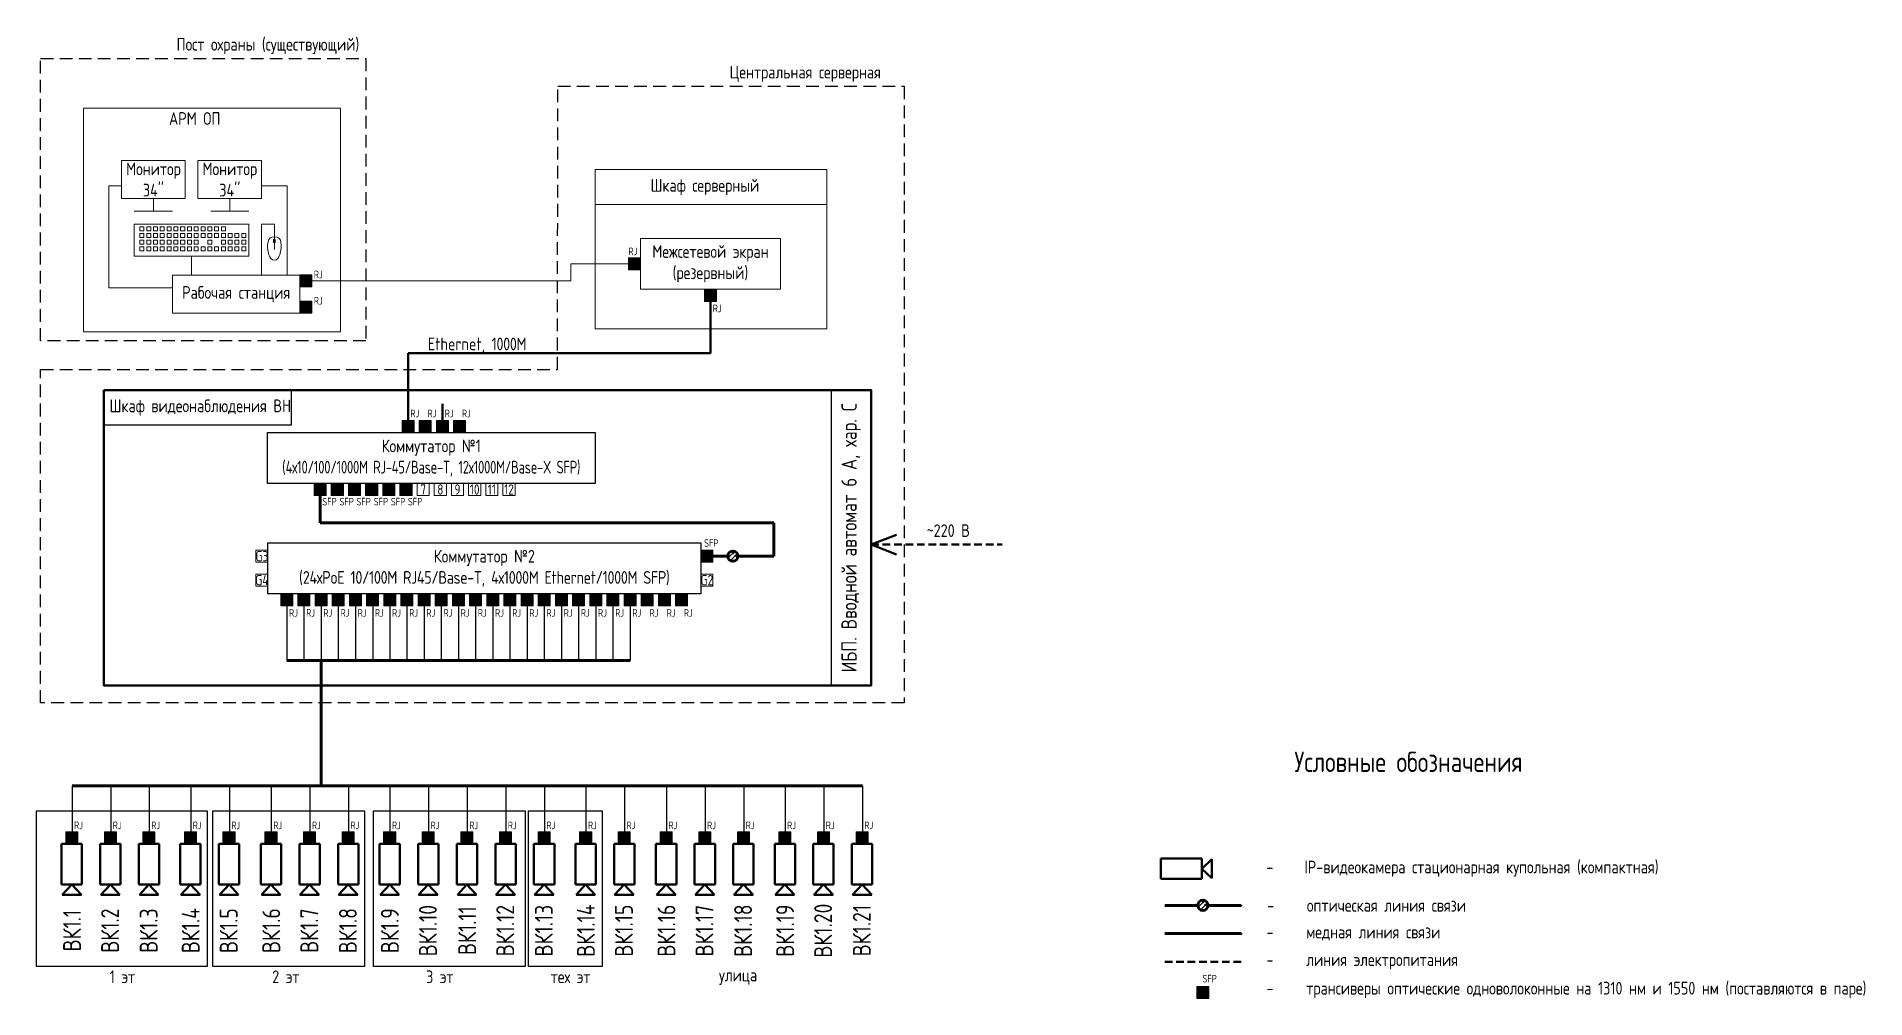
# Model space of a CAD drawing. Header units: millimetres. Extents: x -174154 to -170572, y -111302 to -109817.
# Drawn here: x -170931 to -170571.8, y -110005.4 to -109816.5 of the extents above; entities that cross this region are included whole.
import ezdxf

# ---------------------------------------------------------------- set-up
doc = ezdxf.new("R2010")
doc.units = ezdxf.units.MM
doc.linetypes.add('DASHED2', pattern=[0.375, 0.25, -0.125])
doc.linetypes.add('штриховая', pattern=[0.75, 0.5, -0.25])
doc.layers.get('Defpoints').update_dxf_attribs({"color": 70})
doc.layers.add('PDF _ПС', color=1, linetype='Continuous')
doc.layers.add('ЩСН', color=7, linetype='Continuous')
doc.styles.add('GOST - A', font='GOST_A.TTF')
doc.styles.add('Gost A 2.5', font='GOST_A.TTF', dxfattribs={"height": 2.5})
doc.styles.add('GOST type A', font='GOST_A.TTF')
doc.styles.add('gost_A', font='GOST_A.TTF')

msp = doc.modelspace()

# ---------------------------------------------------------------- texts
at = {"layer": 'ЩСН', "color": 0, "lineweight": 0, "style": 'GOST - A'}
for s, insert, char_height, width, attachment_point in [('\\pxr0.97106,qc;Пост охраны (существующий)', (-170861.55, -109818.37), 2.5, 45.5532, 6), ('\\pxr0.97106,qc;Центральная серверная', (-170756.02, -109823.83), 2.5, 45.5532, 6), ('\\pxr0.66667;{\\C256;АРМ ОП}', (-170893.2, -109832.61), 2.5, 13.6367, 6), ("{\\C7;Монитор\\P34''}", (-170908.02, -109844.58), 2.5, 12.5, 5), ("{\\C7;Монитор\\P34''}", (-170893.02, -109844.58), 2.5, 12.5, 5), ('\\pxr0.97106,qc;Шкаф серверный', (-170775.73, -109846.08), 2.5, 45.5532, 6), ('{\\C256;RJ}', (-170813.86, -109858.71), 1.5, 2.5, 5), ('{\\C256;Межсетевой экран\\P(}резервный{\\C256;)}', (-170798.63, -109861.15), 2.5, 27.5, 5), ('{\\C256;RJ}', (-170875.65, -109863.24), 1.5, 2.5, 5), ('{\\C7;Рабочая станция}', (-170891.77, -109867.1), 2.5, 25, 5), ('{\\C256;RJ}', (-170875.65, -109868.4), 1.5, 2.5, 5), ('{\\C256;RJ}', (-170797.31, -109869.9), 1.5, 2.5, 5)]:
    msp.add_mtext(s, dxfattribs=dict(at, insert=insert, char_height=char_height, width=width, attachment_point=attachment_point))
at = {"layer": 'ЩСН', "color": 7, "lineweight": 0, "true_color": 0xffffff, "char_height": 2, "width": 2.3714, "attachment_point": 5, "style": 'GOST - A'}
for s, insert in [('1', (-170878.09, -109864.49)), ('2', (-170878.09, -109869.65))]:
    msp.add_mtext(s, dxfattribs=dict(at, insert=insert))
at = {"layer": 'ЩСН', "color": 0, "lineweight": 15, "style": 'GOST - A'}
for s, insert, char_height, width, attachment_point in [('\\pxsm1.5;{\\C256;Ethernet, \\T0.95;1000M }', (-170844.49, -109878.71), 2.5, 48.6991, 8), ('Шкаф видеонаблюдения ВН', (-170898.81, -109889.37), 2.5, 39.783, 5), ('{\\C256;RJ}', (-170856.69, -109890.53), 1.5, 2.5, 5), ('{\\C256;RJ}', (-170853.32, -109890.53), 1.5, 2.5, 5), ('{\\C256;RJ}', (-170849.95, -109890.53), 1.5, 2.5, 5), ('{\\C256;RJ}', (-170846.57, -109890.53), 1.5, 2.5, 5), ('{\\C256;Коммутатор №1 \\P\\W0.9;(\\T0.95;4х10/100/1000М RJ-45/Base-T, 12х1000М/Base-X SFP\\T1;)}', (-170853.45, -109899.28), 2.5, 64.3347, 5), ('{\\C256;~220 В}', (-170751.93, -109913.54), 2.5, 11.2421, 5), ('{\\C256;Коммутатор №2 \\P(\\T0.95;24хPoE 10/100M RJ45/Base-T, 4х1000М Ethernet/1000M SFP\\T1;)}', (-170843.02, -109920.94), 2.5, 85, 5), ('{\\C256;SFP}', (-170798.46, -109915.98), 1.5, 2.5, 5), ('{\\C256;RJ}', (-170880.52, -109929.69), 1.5, 2.5, 5), ('{\\C256;RJ}', (-170877.15, -109929.69), 1.5, 2.5, 5), ('{\\C256;RJ}', (-170873.78, -109929.69), 1.5, 2.5, 5), ('{\\C256;RJ}', (-170870.41, -109929.69), 1.5, 2.5, 5), ('{\\C256;RJ}', (-170867.03, -109929.69), 1.5, 2.5, 5), ('{\\C256;RJ}', (-170863.66, -109929.69), 1.5, 2.5, 5), ('{\\C256;RJ}', (-170860.29, -109929.69), 1.5, 2.5, 5), ('{\\C256;RJ}', (-170856.92, -109929.69), 1.5, 2.5, 5), ('{\\C256;RJ}', (-170853.55, -109929.69), 1.5, 2.5, 5), ('{\\C256;RJ}', (-170850.18, -109929.69), 1.5, 2.5, 5), ('{\\C256;RJ}', (-170846.81, -109929.69), 1.5, 2.5, 5), ('{\\C256;RJ}', (-170843.44, -109929.69), 1.5, 2.5, 5), ('{\\C256;RJ}', (-170840.06, -109929.69), 1.5, 2.5, 5), ('{\\C256;RJ}', (-170836.69, -109929.69), 1.5, 2.5, 5), ('{\\C256;RJ}', (-170833.32, -109929.69), 1.5, 2.5, 5), ('{\\C256;RJ}', (-170829.95, -109929.69), 1.5, 2.5, 5), ('{\\C256;RJ}', (-170826.58, -109929.69), 1.5, 2.5, 5), ('{\\C256;RJ}', (-170823.21, -109929.69), 1.5, 2.5, 5), ('{\\C256;RJ}', (-170819.84, -109929.69), 1.5, 2.5, 5), ('{\\C256;RJ}', (-170816.46, -109929.69), 1.5, 2.5, 5), ('{\\C256;RJ}', (-170813.09, -109929.69), 1.5, 2.5, 5), ('{\\C256;RJ}', (-170809.72, -109929.69), 1.5, 2.5, 5), ('{\\C256;RJ}', (-170806.35, -109929.69), 1.5, 2.5, 5), ('{\\C256;RJ}', (-170922.74, -109971.42), 1.5, 2.5, 5), ('{\\C256;RJ}', (-170915.16, -109971.42), 1.5, 2.5, 5), ('{\\C256;RJ}', (-170907.58, -109971.42), 1.5, 2.5, 5), ('{\\C256;RJ}', (-170899.44, -109971.42), 1.5, 2.5, 5), ('{\\C256;RJ}', (-170891.86, -109971.42), 1.5, 2.5, 5), ('{\\C256;RJ}', (-170883.62, -109971.42), 1.5, 2.5, 5), ('{\\C256;RJ}', (-170876.03, -109971.42), 1.5, 2.5, 5), ('{\\C256;RJ}', (-170868.45, -109971.42), 1.5, 2.5, 5), ('{\\C256;RJ}', (-170860.31, -109971.42), 1.5, 2.5, 5), ('{\\C256;RJ}', (-170852.73, -109971.42), 1.5, 2.5, 5), ('{\\C256;RJ}', (-170845.13, -109971.42), 1.5, 2.5, 5), ('{\\C256;RJ}', (-170837.55, -109971.42), 1.5, 2.5, 5), ('{\\C256;RJ}', (-170829.96, -109971.42), 1.5, 2.5, 5), ('{\\C256;RJ}', (-170821.82, -109971.42), 1.5, 2.5, 5), ('{\\C256;RJ}', (-170814.24, -109971.42), 1.5, 2.5, 5), ('{\\C256;RJ}', (-170806, -109971.42), 1.5, 2.5, 5), ('{\\C256;RJ}', (-170798.42, -109971.42), 1.5, 2.5, 5), ('{\\C256;RJ}', (-170790.84, -109971.42), 1.5, 2.5, 5), ('{\\C256;RJ}', (-170782.7, -109971.42), 1.5, 2.5, 5), ('{\\C256;RJ}', (-170775.11, -109971.42), 1.5, 2.5, 5), ('{\\C256;RJ}', (-170767.53, -109971.42), 1.5, 2.5, 5), ('{\\C256;SFP}', (-170700.59, -110001.53), 1.5, 2.5, 5)]:
    msp.add_mtext(s, dxfattribs=dict(at, insert=insert, char_height=char_height, width=width, attachment_point=attachment_point))
at = {"layer": 'ЩСН', "color": 0, "lineweight": 15, "insert": (-170771, -109914.94), "char_height": 3, "width": 58.0088, "attachment_point": 5, "rotation": 90, "style": 'GOST - A'}
msp.add_mtext('{\\C256;ИБП. Вводной автомат 6 А, хар. С}', dxfattribs=at)
at = {"layer": 'ЩСН', "color": 7, "true_color": 0xffffff, "width": 2.3714, "attachment_point": 5, "style": 'GOST - A'}
for s, insert, char_height in [('1', (-170858, -109893.09), 2), ('2', (-170854.63, -109893.09), 2), ('3', (-170851.26, -109893.09), 2), ('4', (-170847.89, -109893.09), 2), ('1', (-170875.27, -109905.46), 2), ('2', (-170871.9, -109905.46), 2), ('3', (-170868.53, -109905.46), 2), ('4', (-170865.16, -109905.46), 2), ('5', (-170861.79, -109905.46), 2), ('1', (-170881.83, -109927.13), 2), ('2', (-170878.46, -109927.13), 2), ('3', (-170875.09, -109927.13), 2), ('4', (-170871.72, -109927.13), 2), ('5', (-170868.35, -109927.13), 2), ('6', (-170864.98, -109927.13), 2), ('7', (-170861.61, -109927.13), 2), ('8', (-170858.23, -109927.13), 2), ('9', (-170854.86, -109927.13), 2), ('10', (-170851.49, -109927.13), 2), ('11', (-170848.12, -109927.13), 2), ('12', (-170844.75, -109927.13), 2), ('13', (-170841.38, -109927.13), 2), ('14', (-170838.01, -109927.13), 2), ('15', (-170834.64, -109927.13), 2), ('16', (-170831.26, -109927.13), 2), ('17', (-170827.89, -109927.13), 2), ('18', (-170824.52, -109927.13), 2), ('19', (-170821.15, -109927.13), 2), ('20', (-170817.78, -109927.13), 2), ('21', (-170814.41, -109927.13), 2), ('22', (-170811.04, -109927.13), 2), ('23', (-170807.66, -109927.13), 2), ('24', (-170804.29, -109927.13), 2), ('PoE', (-170924.06, -109973.86), 1), ('PoE', (-170916.48, -109973.86), 1), ('PoE', (-170908.89, -109973.86), 1), ('PoE', (-170900.75, -109973.86), 1), ('PoE', (-170893.17, -109973.86), 1), ('PoE', (-170884.93, -109973.86), 1), ('PoE', (-170877.35, -109973.86), 1), ('PoE', (-170869.76, -109973.86), 1), ('PoE', (-170861.62, -109973.86), 1), ('PoE', (-170854.04, -109973.86), 1), ('PoE', (-170846.44, -109973.86), 1), ('PoE', (-170838.86, -109973.86), 1), ('PoE', (-170831.28, -109973.86), 1), ('PoE', (-170823.14, -109973.86), 1), ('PoE', (-170815.56, -109973.86), 1), ('PoE', (-170807.32, -109973.86), 1), ('PoE', (-170799.73, -109973.86), 1), ('PoE', (-170792.15, -109973.86), 1), ('PoE', (-170784.01, -109973.86), 1), ('PoE', (-170776.43, -109973.86), 1), ('PoE', (-170768.84, -109973.86), 1)]:
    msp.add_mtext(s, dxfattribs=dict(at, insert=insert, char_height=char_height))
at = {"layer": 'ЩСН'}
for s, insert, char_height, width, attachment_point, style in [('SFP', (-170874.85, -109907.1), 1.5, 2.7011, 1, 'GOST type A'), ('SFP', (-170871.47, -109907.1), 1.5, 2.7011, 1, 'GOST type A'), ('SFP', (-170868.13, -109907.1), 1.5, 2.7011, 1, 'GOST type A'), ('SFP', (-170864.75, -109907.1), 1.5, 2.7011, 1, 'GOST type A'), ('SFP', (-170861.38, -109907.1), 1.5, 2.7011, 1, 'GOST type A'), ('6', (-170858.42, -109905.46), 2, 2.3714, 5, 'GOST - A'), ('SFP', (-170858.03, -109907.1), 1.5, 2.7011, 1, 'GOST type A'), ('7', (-170855.04, -109905.46), 2, 2.3714, 5, 'GOST - A'), ('8', (-170851.67, -109905.46), 2, 2.3714, 5, 'GOST - A'), ('9', (-170848.3, -109905.46), 2, 2.3714, 5, 'GOST - A'), ('10', (-170844.93, -109905.46), 2, 2.3714, 5, 'GOST - A'), ('11', (-170841.56, -109905.46), 2, 2.3714, 5, 'GOST - A'), ('12', (-170838.19, -109905.46), 2, 2.3714, 5, 'GOST - A'), ('\\A1;Условные обозначения', (-170661.54, -109958.95), 4, 51.8777, 5, 'GOST type A'), ('\\A1;\\pxi-3,l4,t4;-^IIP-видеокамера стационарная купольная (компактная)', (-170691.96, -109979.94), 2.5, 113.0874, 4, 'GOST type A'), ('\\A1;\\pxi-3,l4,t4;1 эт', (-170919.1, -110001.16), 2.5, 10.8855, 4, 'GOST type A'), ('\\A1;\\pxi-3,l4,t4;2 эт', (-170887.18, -110001.16), 2.5, 10.8855, 4, 'GOST type A'), ('\\A1;\\pxi-3,l4,t4;3 эт', (-170856.98, -110001.16), 2.5, 10.8855, 4, 'GOST type A'), ('\\A1;\\pxi-3,l4,t4;тех эт', (-170832.51, -110001.16), 2.5, 14.2121, 4, 'GOST type A'), ('\\A1;\\pxi-3,l4,t4;улица', (-170799.46, -110001.16), 2.5, 14.2121, 4, 'GOST type A')]:
    msp.add_mtext(s, dxfattribs=dict(at, insert=insert, char_height=char_height, width=width, attachment_point=attachment_point, style=style))
at = {"layer": 'ЩСН', "lineweight": 15, "char_height": 2, "width": 2.3714, "attachment_point": 5, "style": 'GOST - A'}
for s, insert in [('G3', (-170886.71, -109918.55)), ('G4', (-170886.71, -109923.26)), ('G2', (-170799.33, -109923.26))]:
    msp.add_mtext(s, dxfattribs=dict(at, insert=insert))
at = {"layer": 'ЩСН', "color": 7, "lineweight": 15, "true_color": 0xffffff, "insert": (-170799.33, -109918.55), "char_height": 2, "width": 2.3714, "attachment_point": 5, "style": 'GOST - A'}
msp.add_mtext('G1', dxfattribs=at)
at = {"layer": 'ЩСН', "color": 216, "lineweight": 50, "true_color": 0x800080, "insert": (-170802.98, -109929.69), "char_height": 1.5, "width": 2.5, "attachment_point": 5, "style": 'GOST - A'}
msp.add_mtext('{\\C256;RJ}', dxfattribs=at)
at = {"layer": 'ЩСН', "lineweight": 20, "char_height": 2.5, "attachment_point": 4, "style": 'gost_A'}
for s, insert, width in [('\\pxsm0.9;-     оптическая линия связи', (-170689.27, -109987.13), 88.3211), ('\\pxsm0.9;-     медная линия связи', (-170689.41, -109992.57), 88.3211), ('\\pxsm0.9;-     линия электропитания', (-170689.41, -109998.13), 88.3211), ('\\pxsm0.9;-     трансиверы оптические одноволоконные на 1310 нм и 1550 нм (поставляются в паре)', (-170689.41, -110003.74), 126.8351)]:
    msp.add_mtext(s, dxfattribs=dict(at, insert=insert, width=width))
at = {"layer": 'ЩСН', "char_height": 3.5, "width": 26.8865, "attachment_point": 5, "rotation": 90, "style": 'Gost A 2.5'}
for s, insert in [('ВК1.1', (-170924, -109992.1)), ('ВК1.2', (-170916.53, -109992.1)), ('ВК1.3', (-170908.95, -109992.1)), ('ВК1.4', (-170900.7, -109992.1)), ('ВК1.5', (-170893.23, -109992.1)), ('ВК1.6', (-170884.87, -109992.1)), ('ВК1.7', (-170877.4, -109992.1)), ('ВК1.8', (-170869.82, -109992.1)), ('ВК1.9', (-170861.57, -109992.1)), ('ВК1.10', (-170854.1, -109992.1)), ('ВК1.11', (-170846.39, -109992.1)), ('ВК1.12', (-170838.92, -109992.1)), ('ВК1.13', (-170831.34, -109992.1)), ('ВК1.14', (-170823.08, -109992.1)), ('ВК1.15', (-170815.61, -109992.1)), ('ВК1.16', (-170807.26, -109992.1)), ('ВК1.17', (-170799.79, -109992.1)), ('ВК1.18', (-170792.21, -109992.1)), ('ВК1.19', (-170783.95, -109992.1)), ('ВК1.20', (-170776.49, -109992.1)), ('ВК1.21', (-170768.9, -109992.1))]:
    msp.add_mtext(s, dxfattribs=dict(at, insert=insert))

# ---------------------------------------------------------------- blocks, each defined once
blk = doc.blocks.new('A$C36023687')
at = {"lineweight": 50}
for p, q in [((8, 2), (0, 2)), ((0, 2), (0, -2)), ((8, -2), (8, 2)), ((10, 1.89), (8, 0)), ((10, -1.89), (10, 1.89)), ((0, -2), (8, -2)), ((8, 0), (10, -1.89))]:
    blk.add_line(p, q, dxfattribs=at)

# ---------------------------------------------------------------- hatches: boundary and pattern name
at = {"layer": 'ЩСН', "lineweight": 0}
h = msp.add_hatch(color=256, dxfattribs=at)
edge = h.paths.add_edge_path()
edge.add_spline(control_points=[(-170884.13, -109856.45), (-170884.13, -109856.58), (-170884.14, -109856.72), (-170884.14, -109856.85), (-170884.14, -109856.85), (-170884.14, -109856.87), (-170884.14, -109856.89), (-170884.14, -109856.9), (-170884.14, -109856.9), (-170884.15, -109856.91), (-170884.16, -109856.93), (-170884.17, -109856.93), (-170884.17, -109856.93), (-170884.17, -109856.94), (-170884.18, -109856.94), (-170884.18, -109856.94)], knot_values=[0, 0, 0, 0, 0.0625, 0.0625, 0.0625, 0.0626, 0.125, 0.125, 0.125, 0.1251, 0.1875, 0.1875, 0.1875, 0.1876, 1, 1, 1, 1], degree=3, periodic=0)
edge.add_line((-170884.18, -109856.94), (-170884.21, -109856.94))
edge.add_line((-170884.21, -109856.94), (-170884.26, -109856.94))
edge.add_line((-170884.26, -109856.94), (-170884.36, -109856.94))
edge.add_spline(control_points=[(-170884.36, -109856.94), (-170884.39, -109856.94), (-170884.42, -109856.92), (-170884.42, -109856.89), (-170884.42, -109856.89), (-170884.42, -109856.75), (-170884.41, -109856.62), (-170884.41, -109856.48), (-170884.41, -109856.48), (-170884.41, -109856.46), (-170884.41, -109856.45), (-170884.41, -109856.43), (-170884.41, -109856.43), (-170884.4, -109856.42), (-170884.39, -109856.41), (-170884.38, -109856.4), (-170884.38, -109856.4), (-170884.38, -109856.4), (-170884.37, -109856.39), (-170884.36, -109856.39)], knot_values=[0, 0, 0, 0, 0.05, 0.05, 0.05, 0.0501, 0.1, 0.1, 0.1, 0.1001, 0.15, 0.15, 0.15, 0.1501, 0.2, 0.2, 0.2, 0.2001, 1, 1, 1, 1], degree=3, periodic=0)
edge.add_line((-170884.36, -109856.39), (-170884.34, -109856.39))
edge.add_spline(control_points=[(-170884.34, -109856.39), (-170884.32, -109856.39), (-170884.31, -109856.39), (-170884.29, -109856.39)], knot_values=[0, 0, 0, 0, 1, 1, 1, 1], degree=3, periodic=0)
edge.add_line((-170884.29, -109856.39), (-170884.19, -109856.39))
edge.add_spline(control_points=[(-170884.19, -109856.39), (-170884.15, -109856.38), (-170884.13, -109856.42), (-170884.13, -109856.45)], knot_values=[0, 0, 0, 0, 1, 1, 1, 1], degree=3, periodic=0)
edge = h.paths.add_edge_path()
edge.add_spline(control_points=[(-170884.12, -109856.45), (-170884.12, -109856.41), (-170884.15, -109856.38), (-170884.19, -109856.38)], knot_values=[0, 0, 0, 0, 1, 1, 1, 1], degree=3, periodic=0)
edge.add_line((-170884.19, -109856.38), (-170884.29, -109856.37))
edge.add_spline(control_points=[(-170884.29, -109856.37), (-170884.31, -109856.37), (-170884.32, -109856.37), (-170884.34, -109856.37), (-170884.34, -109856.37), (-170884.35, -109856.37), (-170884.36, -109856.37), (-170884.37, -109856.37), (-170884.37, -109856.37), (-170884.38, -109856.37), (-170884.39, -109856.37), (-170884.4, -109856.38), (-170884.4, -109856.38), (-170884.41, -109856.39), (-170884.42, -109856.41), (-170884.43, -109856.43), (-170884.43, -109856.43), (-170884.43, -109856.45), (-170884.43, -109856.46), (-170884.43, -109856.48), (-170884.43, -109856.48), (-170884.43, -109856.62), (-170884.42, -109856.75), (-170884.43, -109856.89), (-170884.43, -109856.89), (-170884.43, -109856.9), (-170884.43, -109856.93), (-170884.41, -109856.94), (-170884.41, -109856.94), (-170884.4, -109856.96), (-170884.38, -109856.96), (-170884.36, -109856.96)], knot_values=[0, 0, 0, 0, 0.03125, 0.03125, 0.03125, 0.03135, 0.0625, 0.0625, 0.0625, 0.0626, 0.09375, 0.09375, 0.09375, 0.09385, 0.125, 0.125, 0.125, 0.1251, 0.15625, 0.15625, 0.15625, 0.15635, 0.1875, 0.1875, 0.1875, 0.1876, 0.21875, 0.21875, 0.21875, 0.21885, 1, 1, 1, 1], degree=3, periodic=0)
edge.add_line((-170884.36, -109856.96), (-170884.26, -109856.97))
edge.add_line((-170884.26, -109856.97), (-170884.21, -109856.97))
edge.add_line((-170884.21, -109856.97), (-170884.18, -109856.97))
edge.add_spline(control_points=[(-170884.18, -109856.97), (-170884.17, -109856.97), (-170884.16, -109856.96), (-170884.15, -109856.96), (-170884.15, -109856.96), (-170884.13, -109856.95), (-170884.12, -109856.93), (-170884.12, -109856.91), (-170884.12, -109856.91), (-170884.11, -109856.89), (-170884.12, -109856.87), (-170884.12, -109856.86), (-170884.12, -109856.86), (-170884.11, -109856.72), (-170884.13, -109856.58), (-170884.12, -109856.45)], knot_values=[0, 0, 0, 0, 0.0625, 0.0625, 0.0625, 0.0626, 0.125, 0.125, 0.125, 0.1251, 0.1875, 0.1875, 0.1875, 0.1876, 1, 1, 1, 1], degree=3, periodic=0)
for points in [[(-170812.38, -109862.34), (-170814.75, -109862.34), (-170814.75, -109859.97), (-170812.38, -109859.97)], [(-170797.44, -109868.52), (-170799.81, -109868.52), (-170799.81, -109866.15), (-170797.44, -109866.15)]]:
    msp.add_hatch(color=3, dxfattribs=at).paths.add_polyline_path(points)
at = {"layer": 'ЩСН', "linetype": 'Continuous', "lineweight": 0}
for points in [[(-170876.9, -109863.31), (-170879.27, -109863.31), (-170879.27, -109865.68), (-170876.9, -109865.68)], [(-170876.9, -109868.46), (-170879.27, -109868.46), (-170879.27, -109870.83), (-170876.9, -109870.83)]]:
    msp.add_hatch(color=3, dxfattribs=at).paths.add_polyline_path(points)
at = {"layer": 'ЩСН', "linetype": 'Continuous', "lineweight": 20}
for points in [[(-170856.82, -109894.28), (-170859.19, -109894.28), (-170859.19, -109891.9), (-170856.82, -109891.9)], [(-170853.45, -109894.28), (-170855.82, -109894.28), (-170855.82, -109891.9), (-170853.45, -109891.9)], [(-170850.07, -109894.28), (-170852.45, -109894.28), (-170852.45, -109891.9), (-170850.07, -109891.9)], [(-170846.7, -109894.28), (-170849.07, -109894.28), (-170849.07, -109891.9), (-170846.7, -109891.9)], [(-170880.65, -109925.94), (-170883.02, -109925.94), (-170883.02, -109928.31), (-170880.65, -109928.31)], [(-170877.28, -109925.94), (-170879.65, -109925.94), (-170879.65, -109928.31), (-170877.28, -109928.31)], [(-170873.91, -109925.94), (-170876.28, -109925.94), (-170876.28, -109928.31), (-170873.91, -109928.31)], [(-170870.53, -109925.94), (-170872.91, -109925.94), (-170872.91, -109928.31), (-170870.53, -109928.31)], [(-170867.16, -109925.94), (-170869.53, -109925.94), (-170869.53, -109928.31), (-170867.16, -109928.31)], [(-170863.79, -109925.94), (-170866.16, -109925.94), (-170866.16, -109928.31), (-170863.79, -109928.31)], [(-170860.42, -109925.94), (-170862.79, -109925.94), (-170862.79, -109928.31), (-170860.42, -109928.31)], [(-170857.05, -109925.94), (-170859.42, -109925.94), (-170859.42, -109928.31), (-170857.05, -109928.31)], [(-170853.68, -109925.94), (-170856.05, -109925.94), (-170856.05, -109928.31), (-170853.68, -109928.31)], [(-170850.31, -109925.94), (-170852.68, -109925.94), (-170852.68, -109928.31), (-170850.31, -109928.31)], [(-170846.94, -109925.94), (-170849.31, -109925.94), (-170849.31, -109928.31), (-170846.94, -109928.31)], [(-170843.56, -109925.94), (-170845.94, -109925.94), (-170845.94, -109928.31), (-170843.56, -109928.31)], [(-170840.19, -109925.94), (-170842.56, -109925.94), (-170842.56, -109928.31), (-170840.19, -109928.31)], [(-170836.82, -109925.94), (-170839.19, -109925.94), (-170839.19, -109928.31), (-170836.82, -109928.31)], [(-170833.45, -109925.94), (-170835.82, -109925.94), (-170835.82, -109928.31), (-170833.45, -109928.31)], [(-170830.08, -109925.94), (-170832.45, -109925.94), (-170832.45, -109928.31), (-170830.08, -109928.31)], [(-170826.71, -109925.94), (-170829.08, -109925.94), (-170829.08, -109928.31), (-170826.71, -109928.31)], [(-170823.34, -109925.94), (-170825.71, -109925.94), (-170825.71, -109928.31), (-170823.34, -109928.31)], [(-170819.96, -109925.94), (-170822.34, -109925.94), (-170822.34, -109928.31), (-170819.96, -109928.31)], [(-170816.59, -109925.94), (-170818.96, -109925.94), (-170818.96, -109928.31), (-170816.59, -109928.31)], [(-170813.22, -109925.94), (-170815.59, -109925.94), (-170815.59, -109928.31), (-170813.22, -109928.31)], [(-170809.85, -109925.94), (-170812.22, -109925.94), (-170812.22, -109928.31), (-170809.85, -109928.31)], [(-170806.48, -109925.94), (-170808.85, -109925.94), (-170808.85, -109928.31), (-170806.48, -109928.31)], [(-170803.11, -109925.94), (-170805.48, -109925.94), (-170805.48, -109928.31), (-170803.11, -109928.31)], [(-170922.87, -109975.04), (-170925.24, -109975.04), (-170925.24, -109972.67), (-170922.87, -109972.67)], [(-170915.29, -109975.04), (-170917.66, -109975.04), (-170917.66, -109972.67), (-170915.29, -109972.67)], [(-170907.71, -109975.04), (-170910.08, -109975.04), (-170910.08, -109972.67), (-170907.71, -109972.67)], [(-170899.57, -109975.04), (-170901.94, -109975.04), (-170901.94, -109972.67), (-170899.57, -109972.67)], [(-170891.98, -109975.04), (-170894.36, -109975.04), (-170894.36, -109972.67), (-170891.98, -109972.67)], [(-170883.74, -109975.04), (-170886.12, -109975.04), (-170886.12, -109972.67), (-170883.74, -109972.67)], [(-170876.16, -109975.04), (-170878.53, -109975.04), (-170878.53, -109972.67), (-170876.16, -109972.67)], [(-170868.58, -109975.04), (-170870.95, -109975.04), (-170870.95, -109972.67), (-170868.58, -109972.67)], [(-170860.44, -109975.04), (-170862.81, -109975.04), (-170862.81, -109972.67), (-170860.44, -109972.67)], [(-170852.86, -109975.04), (-170855.23, -109975.04), (-170855.23, -109972.67), (-170852.86, -109972.67)], [(-170845.26, -109975.04), (-170847.63, -109975.04), (-170847.63, -109972.67), (-170845.26, -109972.67)], [(-170837.68, -109975.04), (-170840.05, -109975.04), (-170840.05, -109972.67), (-170837.68, -109972.67)], [(-170830.09, -109975.04), (-170832.46, -109975.04), (-170832.46, -109972.67), (-170830.09, -109972.67)], [(-170821.95, -109975.04), (-170824.32, -109975.04), (-170824.32, -109972.67), (-170821.95, -109972.67)], [(-170814.37, -109975.04), (-170816.74, -109975.04), (-170816.74, -109972.67), (-170814.37, -109972.67)], [(-170806.13, -109975.04), (-170808.5, -109975.04), (-170808.5, -109972.67), (-170806.13, -109972.67)], [(-170798.55, -109975.04), (-170800.92, -109975.04), (-170800.92, -109972.67), (-170798.55, -109972.67)], [(-170790.96, -109975.04), (-170793.34, -109975.04), (-170793.34, -109972.67), (-170790.96, -109972.67)], [(-170782.82, -109975.04), (-170785.2, -109975.04), (-170785.2, -109972.67), (-170782.82, -109972.67)], [(-170775.24, -109975.04), (-170777.61, -109975.04), (-170777.61, -109972.67), (-170775.24, -109972.67)], [(-170767.66, -109975.04), (-170770.03, -109975.04), (-170770.03, -109972.67), (-170767.66, -109972.67)]]:
    msp.add_hatch(color=3, dxfattribs=at).paths.add_polyline_path(points)
at = {"layer": 'ЩСН', "linetype": 'Continuous', "lineweight": 20, "true_color": 0xff8000}
for points in [[(-170874.09, -109904.28), (-170876.46, -109904.28), (-170876.46, -109906.65), (-170874.09, -109906.65)], [(-170870.72, -109904.28), (-170873.09, -109904.28), (-170873.09, -109906.65), (-170870.72, -109906.65)], [(-170867.34, -109904.28), (-170869.72, -109904.28), (-170869.72, -109906.65), (-170867.34, -109906.65)], [(-170863.97, -109904.28), (-170866.34, -109904.28), (-170866.34, -109906.65), (-170863.97, -109906.65)], [(-170860.6, -109904.28), (-170862.97, -109904.28), (-170862.97, -109906.65), (-170860.6, -109906.65)], [(-170857.23, -109904.28), (-170859.6, -109904.28), (-170859.6, -109906.65), (-170857.23, -109906.65)], [(-170798.15, -109919.73), (-170798.15, -109917.36), (-170800.52, -109917.36), (-170800.52, -109919.73)], [(-170700.72, -110005.41), (-170700.72, -110003.04), (-170703.09, -110003.04), (-170703.09, -110005.41)]]:
    msp.add_hatch(color=30, dxfattribs=at).paths.add_polyline_path(points)

# ---------------------------------------------------------------- linework, layer by layer
at = {"layer": 'Defpoints', "ltscale": 20}
for points in [[(-170930.97, -109968.56), (-170897.46, -109968.56), (-170897.46, -109999.14), (-170930.97, -109999.14)], [(-170896.34, -109968.56), (-170866.54, -109968.56), (-170866.54, -109999.14), (-170896.34, -109999.14)], [(-170864.82, -109968.56), (-170835.02, -109968.56), (-170835.02, -109999.14), (-170864.82, -109999.14)], [(-170834.37, -109968.56), (-170819.86, -109968.56), (-170819.86, -109999.14), (-170834.37, -109999.14)]]:
    msp.add_lwpolyline(points, close=True, dxfattribs=at)
at = {"layer": 'PDF _ПС', "color": 5, "linetype": 'DASHED2', "lineweight": 25, "ltscale": 10}
for points in [[(-170930.17, -109820.81), (-170866.3, -109820.81), (-170866.3, -109876.27), (-170930.17, -109876.27)], [(-170828.6, -109826.28), (-170760.57, -109826.28), (-170760.57, -109947.35), (-170930.17, -109947.35), (-170930.17, -109881.89), (-170828.66, -109881.89)]]:
    msp.add_lwpolyline(points, close=True, dxfattribs=at)
at = {"layer": 'ЩСН', "linetype": 'ByBlock', "lineweight": 0}
for p, q in [((-170921.77, -109830.6), (-170921.77, -109874.49)), ((-170921.77, -109830.6), (-170871.31, -109830.6)), ((-170871.31, -109874.49), (-170871.31, -109830.6)), ((-170921.77, -109874.49), (-170871.31, -109874.49))]:
    msp.add_line(p, q, dxfattribs=at)
at = {"layer": 'ЩСН', "lineweight": 0}
for p, q in [((-170914.27, -109840.83), (-170901.77, -109840.83)), ((-170914.27, -109848.33), (-170914.27, -109840.83)), ((-170901.77, -109840.83), (-170901.77, -109848.33)), ((-170899.27, -109840.83), (-170886.77, -109840.83)), ((-170899.27, -109848.33), (-170899.27, -109840.83)), ((-170886.77, -109840.83), (-170886.77, -109848.33)), ((-170901.77, -109848.33), (-170914.27, -109848.33)), ((-170908.02, -109848.33), (-170908.02, -109850.83)), ((-170886.77, -109848.33), (-170899.27, -109848.33)), ((-170893.02, -109848.33), (-170893.02, -109850.83)), ((-170911.77, -109850.83), (-170904.27, -109850.83)), ((-170911.77, -109859.65), (-170911.77, -109853.33)), ((-170911.77, -109853.33), (-170889.27, -109853.33)), ((-170896.77, -109850.83), (-170889.27, -109850.83)), ((-170889.27, -109853.33), (-170889.27, -109859.65)), ((-170910.67, -109853.87), (-170909.88, -109853.87)), ((-170910.67, -109854.66), (-170910.67, -109853.87)), ((-170909.88, -109854.66), (-170910.67, -109854.66)), ((-170910.67, -109855.17), (-170909.88, -109855.17)), ((-170910.67, -109855.96), (-170910.67, -109855.17)), ((-170909.88, -109855.96), (-170910.67, -109855.96)), ((-170910.67, -109856.48), (-170909.88, -109856.48)), ((-170910.67, -109857.27), (-170910.67, -109856.48)), ((-170909.88, -109857.27), (-170910.67, -109857.27)), ((-170909.88, -109853.87), (-170909.88, -109854.66)), ((-170909.88, -109855.17), (-170909.88, -109855.96)), ((-170909.88, -109856.48), (-170909.88, -109857.27)), ((-170909.34, -109853.87), (-170908.55, -109853.87)), ((-170909.34, -109854.66), (-170909.34, -109853.87)), ((-170908.55, -109854.66), (-170909.34, -109854.66)), ((-170909.34, -109855.17), (-170908.55, -109855.17)), ((-170909.34, -109855.96), (-170909.34, -109855.17)), ((-170908.55, -109855.96), (-170909.34, -109855.96)), ((-170909.34, -109856.48), (-170908.55, -109856.48)), ((-170909.34, -109857.27), (-170909.34, -109856.48)), ((-170908.55, -109857.27), (-170909.34, -109857.27)), ((-170908.55, -109853.87), (-170908.55, -109854.66)), ((-170908.55, -109855.17), (-170908.55, -109855.96)), ((-170908.55, -109856.48), (-170908.55, -109857.27)), ((-170908, -109853.87), (-170907.21, -109853.87)), ((-170908, -109854.66), (-170908, -109853.87)), ((-170907.21, -109854.66), (-170908, -109854.66)), ((-170908, -109855.17), (-170907.21, -109855.17)), ((-170908, -109855.96), (-170908, -109855.17)), ((-170907.21, -109855.96), (-170908, -109855.96)), ((-170908, -109856.48), (-170907.21, -109856.48)), ((-170908, -109857.27), (-170908, -109856.48)), ((-170907.21, -109857.27), (-170908, -109857.27)), ((-170907.21, -109853.87), (-170907.21, -109854.66)), ((-170907.21, -109855.17), (-170907.21, -109855.96)), ((-170907.21, -109856.48), (-170907.21, -109857.27)), ((-170906.67, -109853.87), (-170905.88, -109853.87)), ((-170906.67, -109854.66), (-170906.67, -109853.87)), ((-170905.88, -109854.66), (-170906.67, -109854.66)), ((-170906.67, -109855.17), (-170905.88, -109855.17)), ((-170906.67, -109855.96), (-170906.67, -109855.17)), ((-170905.88, -109855.96), (-170906.67, -109855.96)), ((-170906.67, -109856.48), (-170905.88, -109856.48)), ((-170906.67, -109857.27), (-170906.67, -109856.48)), ((-170905.88, -109857.27), (-170906.67, -109857.27)), ((-170905.88, -109853.87), (-170905.88, -109854.66)), ((-170905.88, -109855.17), (-170905.88, -109855.96)), ((-170905.88, -109856.48), (-170905.88, -109857.27)), ((-170905.34, -109853.87), (-170904.55, -109853.87)), ((-170905.34, -109854.66), (-170905.34, -109853.87)), ((-170904.55, -109854.66), (-170905.34, -109854.66)), ((-170905.34, -109855.17), (-170904.55, -109855.17)), ((-170905.34, -109855.96), (-170905.34, -109855.17)), ((-170904.55, -109855.96), (-170905.34, -109855.96)), ((-170905.34, -109856.48), (-170904.55, -109856.48)), ((-170905.34, -109857.27), (-170905.34, -109856.48)), ((-170904.55, -109857.27), (-170905.34, -109857.27)), ((-170904.55, -109853.87), (-170904.55, -109854.66)), ((-170904.55, -109855.17), (-170904.55, -109855.96)), ((-170904.55, -109856.48), (-170904.55, -109857.27)), ((-170904, -109853.87), (-170903.21, -109853.87)), ((-170904, -109854.66), (-170904, -109853.87)), ((-170903.21, -109854.66), (-170904, -109854.66)), ((-170904, -109855.17), (-170903.21, -109855.17)), ((-170904, -109855.96), (-170904, -109855.17)), ((-170903.21, -109855.96), (-170904, -109855.96)), ((-170904, -109856.48), (-170903.21, -109856.48)), ((-170904, -109857.27), (-170904, -109856.48)), ((-170903.21, -109857.27), (-170904, -109857.27)), ((-170903.21, -109853.87), (-170903.21, -109854.66)), ((-170903.21, -109855.17), (-170903.21, -109855.96)), ((-170903.21, -109856.48), (-170903.21, -109857.27)), ((-170902.67, -109853.87), (-170901.88, -109853.87)), ((-170902.67, -109854.66), (-170902.67, -109853.87)), ((-170901.88, -109854.66), (-170902.67, -109854.66)), ((-170902.67, -109855.17), (-170901.88, -109855.17)), ((-170902.67, -109855.96), (-170902.67, -109855.17)), ((-170901.88, -109855.96), (-170902.67, -109855.96)), ((-170902.67, -109856.48), (-170901.88, -109856.48)), ((-170902.67, -109857.27), (-170902.67, -109856.48)), ((-170901.88, -109857.27), (-170902.67, -109857.27)), ((-170901.88, -109853.87), (-170901.88, -109854.66)), ((-170901.88, -109855.17), (-170901.88, -109855.96)), ((-170901.88, -109856.48), (-170901.88, -109857.27)), ((-170901.34, -109853.87), (-170900.55, -109853.87)), ((-170901.34, -109854.66), (-170901.34, -109853.87)), ((-170900.55, -109854.66), (-170901.34, -109854.66)), ((-170901.34, -109855.17), (-170900.55, -109855.17)), ((-170901.34, -109855.96), (-170901.34, -109855.17)), ((-170900.55, -109855.96), (-170901.34, -109855.96)), ((-170901.34, -109856.48), (-170900.55, -109856.48)), ((-170901.34, -109857.27), (-170901.34, -109856.48)), ((-170900.55, -109857.27), (-170901.34, -109857.27)), ((-170900.55, -109853.87), (-170900.55, -109854.66)), ((-170900.55, -109855.17), (-170900.55, -109855.96)), ((-170900.55, -109856.48), (-170900.55, -109857.27)), ((-170900.01, -109853.87), (-170899.22, -109853.87)), ((-170900.01, -109854.66), (-170900.01, -109853.87)), ((-170899.22, -109854.66), (-170900.01, -109854.66)), ((-170900.01, -109855.17), (-170899.22, -109855.17)), ((-170900.01, -109855.96), (-170900.01, -109855.17)), ((-170899.22, -109855.96), (-170900.01, -109855.96)), ((-170900.01, -109856.48), (-170899.22, -109856.48)), ((-170900.01, -109857.27), (-170900.01, -109856.48)), ((-170899.22, -109857.27), (-170900.01, -109857.27)), ((-170899.22, -109853.87), (-170899.22, -109854.66)), ((-170899.22, -109855.17), (-170899.22, -109855.96)), ((-170899.22, -109856.48), (-170899.22, -109857.27)), ((-170898.67, -109853.87), (-170897.88, -109853.87)), ((-170898.67, -109854.66), (-170898.67, -109853.87)), ((-170897.88, -109854.66), (-170898.67, -109854.66)), ((-170898.67, -109855.17), (-170897.88, -109855.17)), ((-170898.67, -109855.96), (-170898.67, -109855.17)), ((-170897.88, -109855.96), (-170898.67, -109855.96)), ((-170897.88, -109853.87), (-170897.88, -109854.66)), ((-170897.88, -109855.17), (-170897.88, -109855.96)), ((-170897.34, -109853.87), (-170896.55, -109853.87)), ((-170897.34, -109854.66), (-170897.34, -109853.87)), ((-170896.55, -109854.66), (-170897.34, -109854.66)), ((-170897.34, -109855.17), (-170896.55, -109855.17)), ((-170897.34, -109855.96), (-170897.34, -109855.17)), ((-170896.55, -109855.96), (-170897.34, -109855.96)), ((-170897.34, -109856.48), (-170896.55, -109856.48)), ((-170897.34, -109857.27), (-170897.34, -109856.48)), ((-170896.55, -109857.27), (-170897.34, -109857.27)), ((-170896.55, -109853.87), (-170896.55, -109854.66)), ((-170896.55, -109855.17), (-170896.55, -109855.96)), ((-170896.55, -109856.48), (-170896.55, -109857.27)), ((-170896.01, -109853.87), (-170895.22, -109853.87)), ((-170896.01, -109854.66), (-170896.01, -109853.87)), ((-170895.22, -109854.66), (-170896.01, -109854.66)), ((-170896.01, -109855.17), (-170895.22, -109855.17)), ((-170896.01, -109855.96), (-170896.01, -109855.17)), ((-170895.22, -109855.96), (-170896.01, -109855.96)), ((-170895.22, -109853.87), (-170895.22, -109854.66)), ((-170895.22, -109855.17), (-170895.22, -109855.96)), ((-170894.68, -109853.87), (-170893.89, -109853.87)), ((-170894.68, -109854.66), (-170894.68, -109853.87)), ((-170893.89, -109854.66), (-170894.68, -109854.66)), ((-170894.68, -109855.17), (-170893.89, -109855.17)), ((-170894.68, -109855.96), (-170894.68, -109855.17)), ((-170893.89, -109855.96), (-170894.68, -109855.96)), ((-170894.68, -109856.48), (-170893.89, -109856.48)), ((-170894.68, -109857.27), (-170894.68, -109856.48)), ((-170893.89, -109857.27), (-170894.68, -109857.27)), ((-170893.89, -109853.87), (-170893.89, -109854.66)), ((-170893.89, -109855.17), (-170893.89, -109855.96)), ((-170893.89, -109856.48), (-170893.89, -109857.27)), ((-170893.34, -109855.17), (-170892.55, -109855.17)), ((-170893.34, -109855.96), (-170893.34, -109855.17)), ((-170892.55, -109855.96), (-170893.34, -109855.96)), ((-170893.34, -109856.48), (-170892.55, -109856.48)), ((-170893.34, -109857.27), (-170893.34, -109856.48)), ((-170892.55, -109857.27), (-170893.34, -109857.27)), ((-170892.55, -109855.17), (-170892.55, -109855.96)), ((-170892.55, -109856.48), (-170892.55, -109857.27)), ((-170892.01, -109855.17), (-170891.22, -109855.17)), ((-170892.01, -109855.96), (-170892.01, -109855.17)), ((-170891.22, -109855.96), (-170892.01, -109855.96)), ((-170892.01, -109856.48), (-170891.22, -109856.48)), ((-170892.01, -109857.27), (-170892.01, -109856.48)), ((-170891.22, -109857.27), (-170892.01, -109857.27)), ((-170891.22, -109855.17), (-170891.22, -109855.96)), ((-170891.22, -109856.48), (-170891.22, -109857.27)), ((-170890.68, -109855.17), (-170889.89, -109855.17)), ((-170890.68, -109855.96), (-170890.68, -109855.17)), ((-170889.89, -109855.96), (-170890.68, -109855.96)), ((-170890.68, -109856.48), (-170889.89, -109856.48)), ((-170890.68, -109857.27), (-170890.68, -109856.48)), ((-170889.89, -109857.27), (-170890.68, -109857.27)), ((-170889.89, -109855.17), (-170889.89, -109855.96)), ((-170889.89, -109856.48), (-170889.89, -109857.27)), ((-170884.45, -109856.45), (-170884.46, -109856.9)), ((-170884.39, -109856.97), (-170884.29, -109856.97)), ((-170884.16, -109856.38), (-170884.38, -109856.38)), ((-170884.34, -109856.95), (-170884.34, -109856.38)), ((-170884.29, -109856.97), (-170884.17, -109856.97)), ((-170884.27, -109855.83), (-170884.27, -109858.3)), ((-170884.2, -109856.95), (-170884.2, -109856.38)), ((-170884.1, -109856.91), (-170884.09, -109856.45)), ((-170911.77, -109859.65), (-170889.27, -109859.65)), ((-170910.67, -109857.79), (-170909.88, -109857.79)), ((-170910.67, -109858.58), (-170910.67, -109857.79)), ((-170909.88, -109858.58), (-170910.67, -109858.58)), ((-170909.88, -109857.79), (-170909.88, -109858.58)), ((-170909.34, -109857.79), (-170908.55, -109857.79)), ((-170909.34, -109858.58), (-170909.34, -109857.79)), ((-170908.55, -109858.58), (-170909.34, -109858.58)), ((-170908.55, -109857.79), (-170908.55, -109858.58)), ((-170908, -109857.79), (-170907.21, -109857.79)), ((-170908, -109858.58), (-170908, -109857.79)), ((-170907.21, -109858.58), (-170908, -109858.58)), ((-170907.21, -109857.79), (-170907.21, -109858.58)), ((-170906.67, -109857.79), (-170905.88, -109857.79)), ((-170906.67, -109858.58), (-170906.67, -109857.79)), ((-170905.88, -109858.58), (-170906.67, -109858.58)), ((-170905.88, -109857.79), (-170905.88, -109858.58)), ((-170905.34, -109857.79), (-170904.55, -109857.79)), ((-170905.34, -109858.58), (-170905.34, -109857.79)), ((-170904.55, -109858.58), (-170905.34, -109858.58)), ((-170904.55, -109857.79), (-170904.55, -109858.58)), ((-170904, -109857.79), (-170903.21, -109857.79)), ((-170904, -109858.58), (-170904, -109857.79)), ((-170903.21, -109858.58), (-170904, -109858.58)), ((-170903.21, -109857.79), (-170903.21, -109858.58)), ((-170902.67, -109857.79), (-170901.88, -109857.79)), ((-170902.67, -109858.58), (-170902.67, -109857.79)), ((-170901.88, -109858.58), (-170902.67, -109858.58)), ((-170901.88, -109857.79), (-170901.88, -109858.58)), ((-170901.34, -109857.79), (-170900.55, -109857.79)), ((-170901.34, -109858.58), (-170901.34, -109857.79)), ((-170900.55, -109858.58), (-170901.34, -109858.58)), ((-170900.55, -109857.79), (-170900.55, -109858.58)), ((-170900.01, -109857.79), (-170899.22, -109857.79)), ((-170900.01, -109858.58), (-170900.01, -109857.79)), ((-170899.22, -109858.58), (-170900.01, -109858.58)), ((-170899.22, -109857.79), (-170899.22, -109858.58)), ((-170898.67, -109857.79), (-170897.88, -109857.79)), ((-170898.67, -109858.58), (-170898.67, -109857.79)), ((-170897.88, -109858.58), (-170898.67, -109858.58)), ((-170897.88, -109857.79), (-170897.88, -109858.58)), ((-170897.34, -109857.79), (-170896.55, -109857.79)), ((-170897.34, -109858.58), (-170897.34, -109857.79)), ((-170896.55, -109858.58), (-170897.34, -109858.58)), ((-170896.55, -109857.79), (-170896.55, -109858.58)), ((-170896.01, -109857.79), (-170895.22, -109857.79)), ((-170896.01, -109858.58), (-170896.01, -109857.79)), ((-170895.22, -109858.58), (-170896.01, -109858.58)), ((-170895.22, -109857.79), (-170895.22, -109858.58)), ((-170894.68, -109857.79), (-170893.89, -109857.79)), ((-170894.68, -109858.58), (-170894.68, -109857.79)), ((-170893.89, -109858.58), (-170894.68, -109858.58)), ((-170893.89, -109857.79), (-170893.89, -109858.58)), ((-170893.34, -109857.79), (-170892.55, -109857.79)), ((-170893.34, -109858.58), (-170893.34, -109857.79)), ((-170892.55, -109858.58), (-170893.34, -109858.58)), ((-170892.55, -109857.79), (-170892.55, -109858.58)), ((-170892.01, -109857.79), (-170891.22, -109857.79)), ((-170892.01, -109858.58), (-170892.01, -109857.79)), ((-170891.22, -109858.58), (-170892.01, -109858.58)), ((-170891.22, -109857.79), (-170891.22, -109858.58)), ((-170890.68, -109857.79), (-170889.89, -109857.79)), ((-170890.68, -109858.58), (-170890.68, -109857.79)), ((-170889.89, -109858.58), (-170890.68, -109858.58)), ((-170889.89, -109857.79), (-170889.89, -109858.58)), ((-170879.27, -109863.35), (-170904.27, -109863.35)), ((-170904.27, -109863.35), (-170904.27, -109870.83)), ((-170879.27, -109863.35), (-170879.27, -109870.83)), ((-170879.27, -109870.83), (-170904.27, -109870.83))]:
    msp.add_line(p, q, dxfattribs=at)
at = {"layer": 'ЩСН', "color": 0, "linetype": 'Continuous', "lineweight": 0}
for p, q in [((-170914.27, -109845.83), (-170916.77, -109845.83)), ((-170916.77, -109845.83), (-170916.77, -109865.83)), ((-170886.77, -109845.83), (-170881.77, -109845.83)), ((-170881.77, -109845.83), (-170881.77, -109863.35)), ((-170886.77, -109853.33), (-170886.77, -109863.35)), ((-170886.77, -109853.33), (-170884.27, -109853.33)), ((-170884.27, -109853.33), (-170884.27, -109855.83)), ((-170900.52, -109863.35), (-170900.52, -109859.65)), ((-170916.77, -109865.83), (-170904.27, -109865.83))]:
    msp.add_line(p, q, dxfattribs=at)
at = {"layer": 'ЩСН', "color": 3, "lineweight": 0}
for p, q in [((-170876.9, -109864.49), (-170826.02, -109864.49)), ((-170826.02, -109861.15), (-170812.38, -109861.15)), ((-170826.02, -109864.49), (-170826.02, -109861.15))]:
    msp.add_line(p, q, dxfattribs=at)
at = {"layer": 'ЩСН', "color": 3, "lineweight": 50}
msp.add_line((-170798.63, -109868.52), (-170798.63, -109878.72), dxfattribs=at)
at = {"layer": 'ЩСН', "color": 3, "linetype": 'Continuous', "lineweight": 50}
for p, q in [((-170858, -109891.9), (-170858, -109878.72)), ((-170858, -109878.72), (-170798.63, -109878.72)), ((-170851.26, -109891.9), (-170851.26, -109888.63))]:
    msp.add_line(p, q, dxfattribs=at)
at = {"layer": 'ЩСН', "color": 30, "linetype": 'Continuous', "lineweight": 60, "true_color": 0xff8000}
for p, q in [((-170875.27, -109906.65), (-170875.27, -109912.02)), ((-170786.15, -109918.55), (-170786.15, -109912.02))]:
    msp.add_line(p, q, dxfattribs=at)
at = {"layer": 'ЩСН', "color": 1, "linetype": 'ByBlock', "lineweight": 50, "ltscale": 3}
for q in [(-170762.11, -109914.35), (-170762.11, -109918.23)]:
    msp.add_line((-170767.06, -109916.29), q, dxfattribs=at)
at = {"layer": 'ЩСН', "color": 30, "linetype": 'Continuous', "lineweight": 0, "true_color": 0xff8000}
for p, q in [((-170793.93, -109917.68), (-170794.99, -109918.74)), ((-170793.43, -109918.17), (-170794.49, -109919.23)), ((-170793.93, -109917.68), (-170794.4, -109917.91)), ((-170793.93, -109917.68), (-170794.16, -109918.15)), ((-170793.43, -109918.17), (-170793.9, -109918.41)), ((-170793.43, -109918.17), (-170793.67, -109918.64)), ((-170701.62, -109986.26), (-170702.68, -109987.32)), ((-170701.62, -109986.26), (-170702.09, -109986.49)), ((-170701.62, -109986.26), (-170701.85, -109986.73)), ((-170701.12, -109986.75), (-170702.18, -109987.81)), ((-170701.12, -109986.75), (-170701.6, -109986.99)), ((-170701.12, -109986.75), (-170701.36, -109987.22))]:
    msp.add_line(p, q, dxfattribs=at)
at = {"layer": 'ЩСН', "color": 1, "linetype": 'штриховая', "lineweight": 50, "ltscale": 3}
msp.add_line((-170767.06, -109916.29), (-170741.32, -109916.29), dxfattribs=at)
at = {"layer": 'ЩСН', "color": 3, "linetype": 'Continuous', "lineweight": 30}
for p, q in [((-170881.83, -109928.31), (-170881.83, -109939.05)), ((-170878.46, -109928.31), (-170878.46, -109939.05)), ((-170875.09, -109928.31), (-170875.09, -109939.05)), ((-170871.72, -109928.31), (-170871.72, -109939.05)), ((-170868.35, -109928.31), (-170868.35, -109939.05)), ((-170864.91, -109928.31), (-170864.91, -109939.05)), ((-170861.61, -109928.31), (-170861.61, -109939.05)), ((-170858.23, -109928.31), (-170858.23, -109939.05)), ((-170854.86, -109928.31), (-170854.86, -109939.05)), ((-170851.49, -109928.31), (-170851.49, -109939.05)), ((-170848.12, -109928.31), (-170848.12, -109939.05)), ((-170844.75, -109928.31), (-170844.75, -109939.05)), ((-170841.38, -109928.31), (-170841.38, -109939.05)), ((-170838.01, -109928.31), (-170838.01, -109939.05)), ((-170834.64, -109928.31), (-170834.64, -109939.05)), ((-170831.26, -109928.31), (-170831.26, -109939.05)), ((-170827.89, -109928.31), (-170827.89, -109939.05)), ((-170824.52, -109928.31), (-170824.52, -109939.05)), ((-170821.15, -109928.31), (-170821.15, -109939.05)), ((-170817.78, -109928.31), (-170817.78, -109939.05)), ((-170814.41, -109928.31), (-170814.41, -109939.05)), ((-170923.99, -109963.64), (-170923.99, -109972.67)), ((-170916.41, -109963.64), (-170916.41, -109972.67)), ((-170908.83, -109963.64), (-170908.83, -109972.67)), ((-170900.69, -109963.64), (-170900.69, -109972.67)), ((-170893.11, -109963.64), (-170893.11, -109972.67)), ((-170884.87, -109963.64), (-170884.87, -109972.67)), ((-170877.28, -109963.64), (-170877.28, -109972.67)), ((-170869.7, -109963.64), (-170869.7, -109972.67)), ((-170861.56, -109963.64), (-170861.56, -109972.67)), ((-170853.98, -109963.64), (-170853.98, -109972.67)), ((-170846.38, -109963.64), (-170846.38, -109972.67)), ((-170838.8, -109963.64), (-170838.8, -109972.67)), ((-170831.21, -109963.64), (-170831.21, -109972.67)), ((-170823.07, -109963.64), (-170823.07, -109972.67)), ((-170815.49, -109963.64), (-170815.49, -109972.67)), ((-170807.25, -109963.64), (-170807.25, -109972.67)), ((-170799.67, -109963.64), (-170799.67, -109972.67)), ((-170792.09, -109963.64), (-170792.09, -109972.67)), ((-170783.95, -109963.64), (-170783.95, -109972.67)), ((-170776.36, -109963.64), (-170776.36, -109972.67)), ((-170768.78, -109963.64), (-170768.78, -109972.67))]:
    msp.add_line(p, q, dxfattribs=at)
at = {"layer": 'ЩСН', "color": 3, "linetype": 'Continuous', "lineweight": 70}
for p, q in [((-170814.41, -109939.05), (-170881.83, -109939.05)), ((-170875.09, -109939.05), (-170875.09, -109963.64)), ((-170923.99, -109963.64), (-170768.78, -109963.64))]:
    msp.add_line(p, q, dxfattribs=at)
at = {"layer": 'ЩСН', "lineweight": 0}
for points in [[(-170775.74, -109842.65), (-170821.28, -109842.65), (-170821.28, -109849.51), (-170775.74, -109849.51)], [(-170775.74, -109842.65), (-170821.28, -109842.65), (-170821.28, -109873.9), (-170775.74, -109873.9)], [(-170812.38, -109856.15), (-170784.88, -109856.15), (-170784.88, -109866.15), (-170812.38, -109866.15)]]:
    msp.add_lwpolyline(points, close=True, dxfattribs=at)
at = {"layer": 'ЩСН', "color": 3, "lineweight": 0}
for points in [[(-170812.38, -109862.34), (-170814.75, -109862.34), (-170814.75, -109859.97), (-170812.38, -109859.97)], [(-170797.44, -109868.52), (-170799.81, -109868.52), (-170799.81, -109866.15), (-170797.44, -109866.15)]]:
    msp.add_lwpolyline(points, close=True, dxfattribs=at)
at = {"layer": 'ЩСН', "color": 3, "linetype": 'Continuous', "lineweight": 0}
for points in [[(-170876.9, -109863.31), (-170879.27, -109863.31), (-170879.27, -109865.68), (-170876.9, -109865.68)], [(-170876.9, -109868.46), (-170879.27, -109868.46), (-170879.27, -109870.83), (-170876.9, -109870.83)]]:
    msp.add_lwpolyline(points, close=True, dxfattribs=at)
at = {"layer": 'ЩСН', "lineweight": 50}
msp.add_lwpolyline([(-170917.79, -109885.94), (-170767.06, -109885.94), (-170767.06, -109943.95), (-170917.79, -109943.95)], close=True, dxfattribs=at)
at = {"layer": 'ЩСН'}
msp.add_lwpolyline([(-170880.93, -109885.94), (-170917.79, -109885.94), (-170917.79, -109892.79), (-170880.93, -109892.79)], close=True, dxfattribs=at)
at = {"layer": 'ЩСН', "ltscale": 5}
msp.add_lwpolyline([(-170767.06, -109885.94), (-170774.93, -109885.94), (-170774.93, -109943.95), (-170767.06, -109943.95)], close=True, dxfattribs=at)
at = {"layer": 'ЩСН', "color": 3, "linetype": 'Continuous', "lineweight": 20}
for points in [[(-170856.82, -109894.28), (-170859.19, -109894.28), (-170859.19, -109891.9), (-170856.82, -109891.9)], [(-170853.45, -109894.28), (-170855.82, -109894.28), (-170855.82, -109891.9), (-170853.45, -109891.9)], [(-170850.07, -109894.28), (-170852.45, -109894.28), (-170852.45, -109891.9), (-170850.07, -109891.9)], [(-170846.7, -109894.28), (-170849.07, -109894.28), (-170849.07, -109891.9), (-170846.7, -109891.9)], [(-170880.65, -109925.94), (-170883.02, -109925.94), (-170883.02, -109928.31), (-170880.65, -109928.31)], [(-170877.28, -109925.94), (-170879.65, -109925.94), (-170879.65, -109928.31), (-170877.28, -109928.31)], [(-170873.91, -109925.94), (-170876.28, -109925.94), (-170876.28, -109928.31), (-170873.91, -109928.31)], [(-170870.53, -109925.94), (-170872.91, -109925.94), (-170872.91, -109928.31), (-170870.53, -109928.31)], [(-170867.16, -109925.94), (-170869.53, -109925.94), (-170869.53, -109928.31), (-170867.16, -109928.31)], [(-170863.79, -109925.94), (-170866.16, -109925.94), (-170866.16, -109928.31), (-170863.79, -109928.31)], [(-170860.42, -109925.94), (-170862.79, -109925.94), (-170862.79, -109928.31), (-170860.42, -109928.31)], [(-170857.05, -109925.94), (-170859.42, -109925.94), (-170859.42, -109928.31), (-170857.05, -109928.31)], [(-170853.68, -109925.94), (-170856.05, -109925.94), (-170856.05, -109928.31), (-170853.68, -109928.31)], [(-170850.31, -109925.94), (-170852.68, -109925.94), (-170852.68, -109928.31), (-170850.31, -109928.31)], [(-170846.94, -109925.94), (-170849.31, -109925.94), (-170849.31, -109928.31), (-170846.94, -109928.31)], [(-170843.56, -109925.94), (-170845.94, -109925.94), (-170845.94, -109928.31), (-170843.56, -109928.31)], [(-170840.19, -109925.94), (-170842.56, -109925.94), (-170842.56, -109928.31), (-170840.19, -109928.31)], [(-170836.82, -109925.94), (-170839.19, -109925.94), (-170839.19, -109928.31), (-170836.82, -109928.31)], [(-170833.45, -109925.94), (-170835.82, -109925.94), (-170835.82, -109928.31), (-170833.45, -109928.31)], [(-170830.08, -109925.94), (-170832.45, -109925.94), (-170832.45, -109928.31), (-170830.08, -109928.31)], [(-170826.71, -109925.94), (-170829.08, -109925.94), (-170829.08, -109928.31), (-170826.71, -109928.31)], [(-170823.34, -109925.94), (-170825.71, -109925.94), (-170825.71, -109928.31), (-170823.34, -109928.31)], [(-170819.96, -109925.94), (-170822.34, -109925.94), (-170822.34, -109928.31), (-170819.96, -109928.31)], [(-170816.59, -109925.94), (-170818.96, -109925.94), (-170818.96, -109928.31), (-170816.59, -109928.31)], [(-170813.22, -109925.94), (-170815.59, -109925.94), (-170815.59, -109928.31), (-170813.22, -109928.31)], [(-170809.85, -109925.94), (-170812.22, -109925.94), (-170812.22, -109928.31), (-170809.85, -109928.31)], [(-170806.48, -109925.94), (-170808.85, -109925.94), (-170808.85, -109928.31), (-170806.48, -109928.31)], [(-170803.11, -109925.94), (-170805.48, -109925.94), (-170805.48, -109928.31), (-170803.11, -109928.31)], [(-170922.87, -109975.04), (-170925.24, -109975.04), (-170925.24, -109972.67), (-170922.87, -109972.67)], [(-170915.29, -109975.04), (-170917.66, -109975.04), (-170917.66, -109972.67), (-170915.29, -109972.67)], [(-170907.71, -109975.04), (-170910.08, -109975.04), (-170910.08, -109972.67), (-170907.71, -109972.67)], [(-170899.57, -109975.04), (-170901.94, -109975.04), (-170901.94, -109972.67), (-170899.57, -109972.67)], [(-170891.98, -109975.04), (-170894.36, -109975.04), (-170894.36, -109972.67), (-170891.98, -109972.67)], [(-170883.74, -109975.04), (-170886.12, -109975.04), (-170886.12, -109972.67), (-170883.74, -109972.67)], [(-170876.16, -109975.04), (-170878.53, -109975.04), (-170878.53, -109972.67), (-170876.16, -109972.67)], [(-170868.58, -109975.04), (-170870.95, -109975.04), (-170870.95, -109972.67), (-170868.58, -109972.67)], [(-170860.44, -109975.04), (-170862.81, -109975.04), (-170862.81, -109972.67), (-170860.44, -109972.67)], [(-170852.86, -109975.04), (-170855.23, -109975.04), (-170855.23, -109972.67), (-170852.86, -109972.67)], [(-170845.26, -109975.04), (-170847.63, -109975.04), (-170847.63, -109972.67), (-170845.26, -109972.67)], [(-170837.68, -109975.04), (-170840.05, -109975.04), (-170840.05, -109972.67), (-170837.68, -109972.67)], [(-170830.09, -109975.04), (-170832.46, -109975.04), (-170832.46, -109972.67), (-170830.09, -109972.67)], [(-170821.95, -109975.04), (-170824.32, -109975.04), (-170824.32, -109972.67), (-170821.95, -109972.67)], [(-170814.37, -109975.04), (-170816.74, -109975.04), (-170816.74, -109972.67), (-170814.37, -109972.67)], [(-170806.13, -109975.04), (-170808.5, -109975.04), (-170808.5, -109972.67), (-170806.13, -109972.67)], [(-170798.55, -109975.04), (-170800.92, -109975.04), (-170800.92, -109972.67), (-170798.55, -109972.67)], [(-170790.96, -109975.04), (-170793.34, -109975.04), (-170793.34, -109972.67), (-170790.96, -109972.67)], [(-170782.82, -109975.04), (-170785.2, -109975.04), (-170785.2, -109972.67), (-170782.82, -109972.67)], [(-170775.24, -109975.04), (-170777.61, -109975.04), (-170777.61, -109972.67), (-170775.24, -109972.67)], [(-170767.66, -109975.04), (-170770.03, -109975.04), (-170770.03, -109972.67), (-170767.66, -109972.67)]]:
    msp.add_lwpolyline(points, close=True, dxfattribs=at)
at = {"layer": 'ЩСН', "lineweight": 30}
for points in [[(-170885.61, -109894.28), (-170821.28, -109894.28), (-170821.28, -109904.28), (-170885.61, -109904.28)], [(-170885.52, -109915.94), (-170800.52, -109915.94), (-170800.52, -109925.94), (-170885.52, -109925.94)]]:
    msp.add_lwpolyline(points, close=True, dxfattribs=at)
at = {"layer": 'ЩСН', "color": 30, "linetype": 'Continuous', "lineweight": 20, "true_color": 0xff8000}
for points in [[(-170874.09, -109904.28), (-170876.46, -109904.28), (-170876.46, -109906.65), (-170874.09, -109906.65)], [(-170870.72, -109904.28), (-170873.09, -109904.28), (-170873.09, -109906.65), (-170870.72, -109906.65)], [(-170867.34, -109904.28), (-170869.72, -109904.28), (-170869.72, -109906.65), (-170867.34, -109906.65)], [(-170863.97, -109904.28), (-170866.34, -109904.28), (-170866.34, -109906.65), (-170863.97, -109906.65)], [(-170860.6, -109904.28), (-170862.97, -109904.28), (-170862.97, -109906.65), (-170860.6, -109906.65)], [(-170857.23, -109904.28), (-170859.6, -109904.28), (-170859.6, -109906.65), (-170857.23, -109906.65)], [(-170853.86, -109904.28), (-170856.23, -109904.28), (-170856.23, -109906.65), (-170853.86, -109906.65)], [(-170850.49, -109904.28), (-170852.86, -109904.28), (-170852.86, -109906.65), (-170850.49, -109906.65)], [(-170847.12, -109904.28), (-170849.49, -109904.28), (-170849.49, -109906.65), (-170847.12, -109906.65)], [(-170843.74, -109904.28), (-170846.12, -109904.28), (-170846.12, -109906.65), (-170843.74, -109906.65)], [(-170840.37, -109904.28), (-170842.74, -109904.28), (-170842.74, -109906.65), (-170840.37, -109906.65)], [(-170837, -109904.28), (-170839.37, -109904.28), (-170839.37, -109906.65), (-170837, -109906.65)], [(-170885.52, -109919.73), (-170885.52, -109917.36), (-170887.89, -109917.36), (-170887.89, -109919.73)], [(-170798.15, -109919.73), (-170798.15, -109917.36), (-170800.52, -109917.36), (-170800.52, -109919.73)], [(-170885.52, -109924.44), (-170885.52, -109922.07), (-170887.89, -109922.07), (-170887.89, -109924.44)], [(-170798.15, -109924.44), (-170798.15, -109922.07), (-170800.52, -109922.07), (-170800.52, -109924.44)], [(-170700.72, -110005.41), (-170700.72, -110003.04), (-170703.09, -110003.04), (-170703.09, -110005.41)]]:
    msp.add_lwpolyline(points, close=True, dxfattribs=at)
at = {"layer": 'ЩСН', "color": 30, "linetype": 'Continuous', "lineweight": 60, "true_color": 0xff8000}
for points in [[(-170875.27, -109912.02), (-170786.15, -109912.02)], [(-170798.15, -109918.55), (-170795.22, -109918.55)], [(-170793.22, -109918.55), (-170786.15, -109918.55)], [(-170709.41, -109987.13), (-170702.91, -109987.13)], [(-170700.91, -109987.13), (-170694.41, -109987.13), (-170694.41, -109987.13)]]:
    msp.add_lwpolyline(points, dxfattribs=at)
at = {"layer": 'ЩСН', "color": 3, "linetype": 'Continuous', "lineweight": 70}
msp.add_lwpolyline([(-170709.41, -109992.68), (-170694.41, -109992.68), (-170694.41, -109992.68)], dxfattribs=at)
at = {"layer": 'ЩСН', "color": 1, "linetype": 'штриховая', "lineweight": 50, "ltscale": 3}
msp.add_lwpolyline([(-170709.41, -109998.24), (-170694.41, -109998.24), (-170694.41, -109998.24)], dxfattribs=at)
at = {"layer": 'ЩСН', "color": 30, "linetype": 'Continuous', "lineweight": 60, "true_color": 0xff8000}
for centre in [(-170794.22, -109918.55), (-170701.91, -109987.13)]:
    msp.add_circle(centre, 1, dxfattribs=at)
at = {"layer": 'ЩСН', "lineweight": 0}
msp.add_open_spline([(-170884.27, -109860.43), (-170883.72, -109860.43), (-170883.4, -109859.9), (-170883.22, -109859.39), (-170883.22, -109859.39), (-170882.91, -109858.54), (-170882.89, -109857.52), (-170883.03, -109856.77), (-170883.03, -109856.77), (-170883.14, -109856.23), (-170883.48, -109855.83), (-170884.27, -109855.83), (-170884.27, -109855.83), (-170885.06, -109855.83), (-170885.4, -109856.23), (-170885.51, -109856.77), (-170885.51, -109856.77), (-170885.66, -109857.52), (-170885.64, -109858.54), (-170885.33, -109859.39), (-170885.33, -109859.39), (-170885.14, -109859.9), (-170884.83, -109860.43), (-170884.27, -109860.43)], degree=3, knots=[0, 0, 0, 0, 0.041667, 0.041667, 0.041667, 0.041668, 0.083333, 0.083333, 0.083333, 0.083334, 0.125, 0.125, 0.125, 0.125001, 0.166667, 0.166667, 0.166667, 0.166668, 0.208333, 0.208333, 0.208333, 0.208334, 1, 1, 1, 1], dxfattribs=at)
for points in [[(-170884.46, -109856.9), (-170884.46, -109856.94), (-170884.43, -109856.97), (-170884.39, -109856.97)], [(-170884.38, -109856.38), (-170884.42, -109856.38), (-170884.45, -109856.41), (-170884.45, -109856.45)], [(-170884.17, -109856.97), (-170884.13, -109856.97), (-170884.1, -109856.94), (-170884.1, -109856.91)], [(-170884.09, -109856.45), (-170884.09, -109856.41), (-170884.12, -109856.38), (-170884.16, -109856.38)]]:
    msp.add_open_spline(points, degree=3, dxfattribs=at)

# ---------------------------------------------------------------- block references
at = {"layer": 'ЩСН', "xscale": -1, "rotation": 90}
for p in [(-170924.06, -109975.04), (-170900.75, -109975.04), (-170884.93, -109975.04), (-170861.62, -109975.04), (-170846.44, -109975.04), (-170823.14, -109975.04), (-170807.32, -109975.04), (-170784.01, -109975.04)]:
    msp.add_blockref('A$C36023687', p, dxfattribs=at)
at = {"layer": 'ЩСН', "rotation": 270}
for p in [(-170916.48, -109975.04), (-170908.89, -109975.04), (-170893.17, -109975.04), (-170877.35, -109975.04), (-170869.76, -109975.04), (-170854.04, -109975.04), (-170838.86, -109975.04), (-170831.28, -109975.04), (-170815.56, -109975.04), (-170799.73, -109975.04), (-170792.15, -109975.04), (-170776.43, -109975.04), (-170768.84, -109975.04)]:
    msp.add_blockref('A$C36023687', p, dxfattribs=at)
at = {"layer": 'ЩСН'}
msp.add_blockref('A$C36023687', (-170710.15, -109979.93), dxfattribs=at)

msp.set_redraw_order([(e.dxf.handle, doc.entitydb.next_handle()) for e in msp.query("TEXT MTEXT ATTDEF DIMENSION ARC_DIMENSION")])  # texts and dimensions are drawn at this point

doc.saveas('drawing.dxf')
